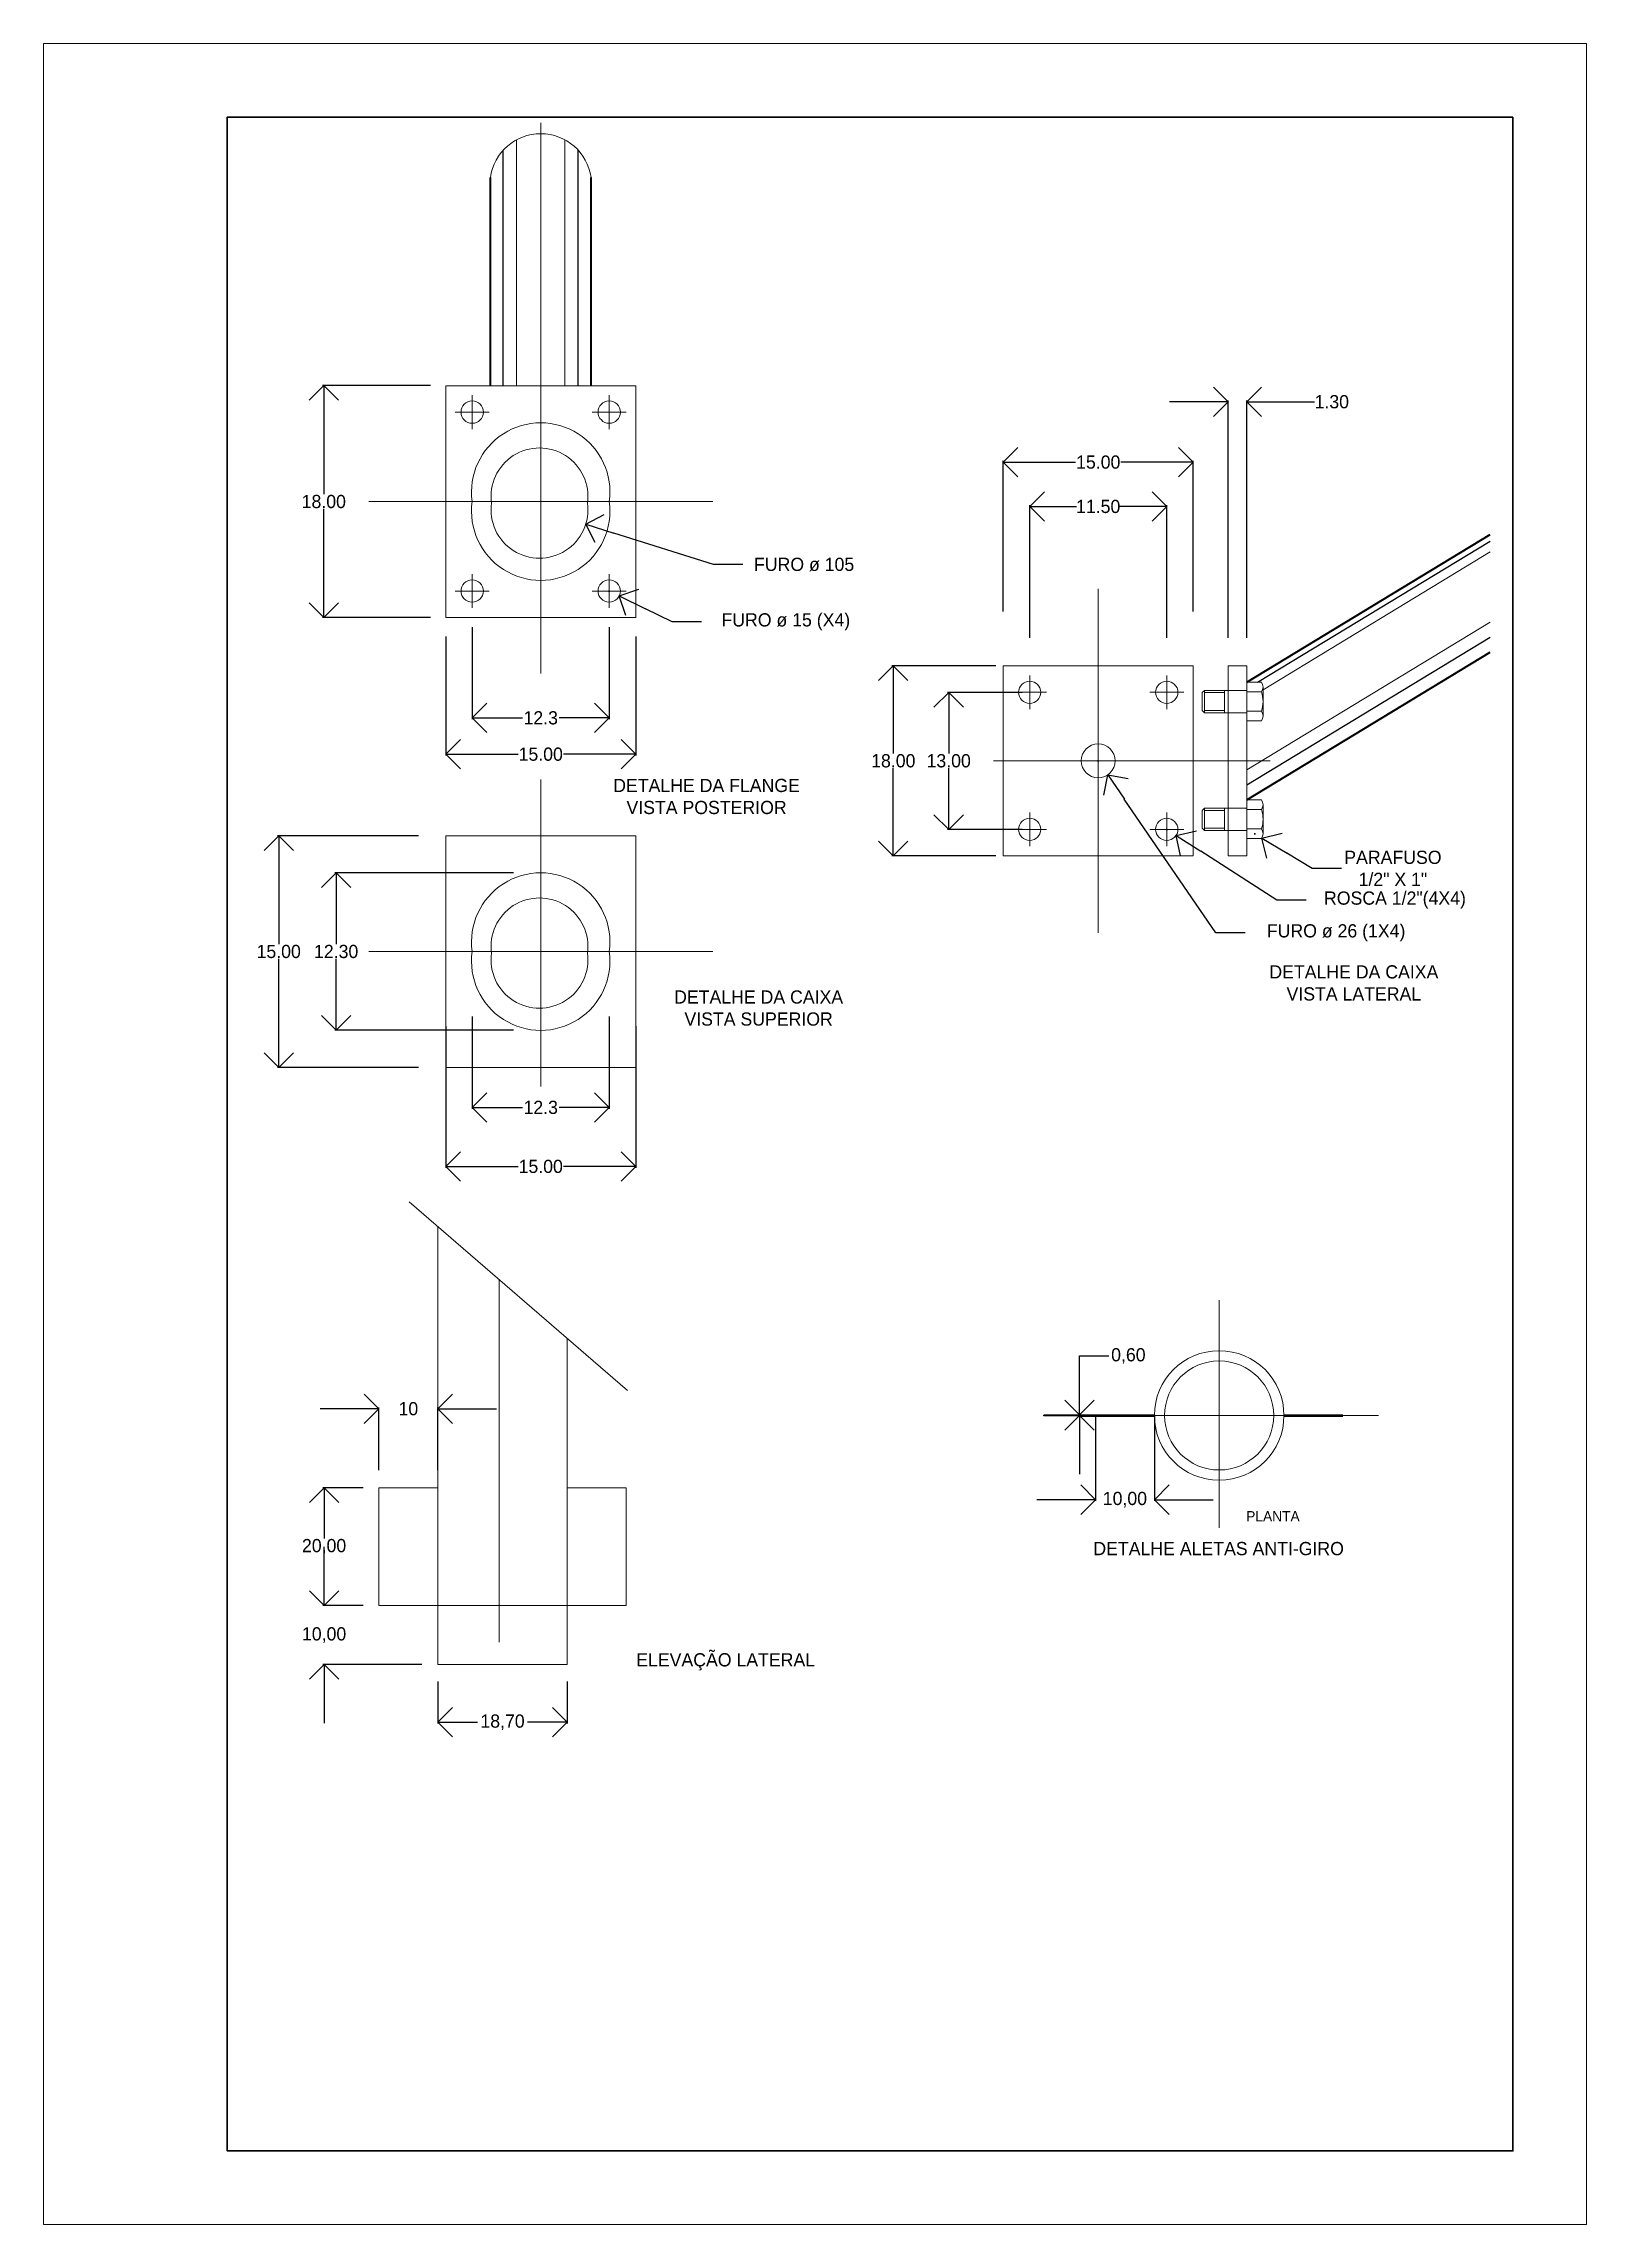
# Model space of a CAD drawing. Extents: x 620 to 1880, y 231 to 825.
# Drawn here: x 1040.5 to 1250.5, y 528.3 to 825.3 of the extents above; entities that cross this region are included whole.
import ezdxf

# ---------------------------------------------------------------- set-up
doc = ezdxf.new("R2010")
doc.units = 0
doc.header["$MEASUREMENT"] = 0
doc.layers.get('0').update_dxf_attribs({"linetype": 'CONTINUOUS'})
doc.layers.get('Defpoints').update_dxf_attribs({"linetype": 'CONTINUOUS'})
for name, color, linetype, lineweight in [('COTAS', 7, 'CONTINUOUS', 9), ('linha', 7, 'CONTINUOUS', 18), ('QUAD', 7, 'CONTINUOUS', 25)]:
    doc.layers.add(name, color=color, linetype=linetype, lineweight=lineweight)
doc.dimstyles.get("Standard").update_dxf_attribs({"dimtxt": 1.8, "dimasz": 4, "dimexe": 0.18, "dimexo": 0.0625, "dimgap": 0.09, "dimtad": 0, "dimtih": 1, "dimtoh": 1, "dimzin": 0, "dimdsep": 46, "dimtxsty": 'Standard', "dimblk": 'OPEN90', "dimcen": 0.09, "dimadec": 0, "dimazin": 0, "dimtfac": 1, "dimtofl": 0, "dimtmove": 0, "dimatfit": 3, "dimfxl": 0, "dimtolj": 1, "dimtzin": 0, "dimarcsym": 0})

msp = doc.modelspace()

# ---------------------------------------------------------------- texts
at = {"layer": 'COTAS', "color": 1, "lineweight": 18, "char_height": 1.8, "attachment_point": 5}
for s, insert in [('DETALHE DA FLANGE\\PVISTA POSTERIOR', (1130.702, 722.728)), ('DETALHE DA CAIXA\\PVISTA LATERAL', (1218.815, 697.338)), ('DETALHE DA CAIXA\\PVISTA SUPERIOR', (1137.79, 693.916)), ('DETALHE ALETAS ANTI-GIRO', (1200.406, 620.298)), ('ELEVAÇÃO LATERAL', (1133.301, 604.883))]:
    msp.add_mtext(s, dxfattribs=dict(at, insert=insert))
at = {"layer": 'COTAS', "color": 7, "lineweight": 5, "insert": (1207.8, 624.712), "char_height": 1.4, "attachment_point": 5}
msp.add_mtext('PLANTA', dxfattribs=at)

# ---------------------------------------------------------------- blocks, each defined once
blk = doc.blocks.new('_Open90')
at = {"color": 0, "linetype": 'ByBlock', "lineweight": -2}
for p, q in [((0, 0), (-1, 0)), ((-0.5, 0.5), (0, 0)), ((0, 0), (-0.5, -0.5))]:
    blk.add_line(p, q, dxfattribs=at)
blk = doc.blocks.new('*D76')
at = {"layer": 'COTAS', "color": 0, "lineweight": -2}
for p, q in [((1183.65, 638.36), (1183.65, 626.79)), ((1191.66, 638.39), (1191.66, 626.79)), ((1179.65, 626.97), (1175.65, 626.97)), ((1195.66, 626.97), (1199.66, 626.97))]:
    blk.add_line(p, q, dxfattribs=at)
at = {"layer": 'Defpoints', "color": 0, "lineweight": 13}
for p in [(1183.65, 638.43), (1191.66, 638.45), (1191.66, 626.97)]:
    blk.add_point(p, dxfattribs=at)
at = {"layer": 'COTAS', "color": 0, "lineweight": -2, "xscale": 4, "yscale": 4, "zscale": 4}
blk.add_blockref('_Open90', (1183.65, 626.97), dxfattribs=at)
at = {"layer": 'COTAS', "color": 0, "lineweight": -2, "xscale": 4, "yscale": 4, "zscale": 4, "rotation": 180}
blk.add_blockref('_Open90', (1191.66, 626.97), dxfattribs=at)
at = {"layer": 'COTAS', "color": 0, "lineweight": 5, "insert": (1187.65, 626.97), "char_height": 1.8, "attachment_point": 5}
blk.add_mtext('\\A1;10,00', dxfattribs=at)
blk = doc.blocks.new('*D77')
at = {"layer": 'COTAS', "color": 0, "lineweight": -2}
for p, q in [((1181.48, 642.54), (1181.48, 646.54)), ((1181.48, 646.54), (1185.48, 646.54)), ((1176.6, 638.54), (1181.66, 638.54)), ((1176.6, 638.43), (1181.66, 638.43)), ((1181.48, 634.43), (1181.48, 630.43))]:
    blk.add_line(p, q, dxfattribs=at)
at = {"layer": 'Defpoints', "color": 0, "lineweight": 13}
for p in [(1176.53, 638.54), (1176.53, 638.43), (1181.48, 638.54)]:
    blk.add_point(p, dxfattribs=at)
at = {"layer": 'COTAS', "color": 0, "lineweight": -2, "xscale": 4, "yscale": 4, "zscale": 4}
for p, rotation in [((1181.48, 638.54), 270), ((1181.48, 638.43), 90)]:
    blk.add_blockref('_Open90', p, dxfattribs=dict(at, rotation=rotation))
at = {"layer": 'COTAS', "color": 0, "lineweight": 5, "insert": (1188.12, 646.54), "char_height": 1.8, "attachment_point": 5}
blk.add_mtext('\\A1;0,60', dxfattribs=at)
blk = doc.blocks.new('*D78')
at = {"layer": 'COTAS', "color": 0, "lineweight": -2}
for p, q in [((1082.11, 639.35), (1078.11, 639.35)), ((1086.11, 631), (1086.11, 639.53)), ((1094.12, 631), (1094.12, 639.53)), ((1098.12, 639.35), (1102.12, 639.35))]:
    blk.add_line(p, q, dxfattribs=at)
at = {"layer": 'Defpoints', "color": 0, "lineweight": 13}
for p in [(1086.11, 639.35), (1086.11, 630.94), (1094.12, 630.94)]:
    blk.add_point(p, dxfattribs=at)
at = {"layer": 'COTAS', "color": 0, "lineweight": -2, "xscale": 4, "yscale": 4, "zscale": 4}
blk.add_blockref('_Open90', (1086.11, 639.35), dxfattribs=at)
at = {"layer": 'COTAS', "color": 0, "lineweight": -2, "xscale": 4, "yscale": 4, "zscale": 4, "rotation": 180}
blk.add_blockref('_Open90', (1094.12, 639.35), dxfattribs=at)
at = {"layer": 'COTAS', "color": 0, "lineweight": 5, "insert": (1090.11, 639.35), "char_height": 1.8, "attachment_point": 5}
blk.add_mtext('\\A1;10', dxfattribs=at)
blk = doc.blocks.new('*D79')
at = {"layer": 'COTAS', "color": 0, "lineweight": -2}
for p, q in [((1083.95, 628.57), (1078.46, 628.57)), ((1078.64, 624.57), (1078.64, 621.69)), ((1078.64, 616.54), (1078.64, 619.41)), ((1083.95, 612.54), (1078.46, 612.54))]:
    blk.add_line(p, q, dxfattribs=at)
at = {"layer": 'Defpoints', "color": 0, "lineweight": 13}
for p in [(1084.01, 628.57), (1078.64, 612.54), (1084.01, 612.54)]:
    blk.add_point(p, dxfattribs=at)
at = {"layer": 'COTAS', "color": 0, "lineweight": -2, "xscale": 4, "yscale": 4, "zscale": 4}
for p, rotation in [((1078.64, 628.57), 90), ((1078.64, 612.54), 270)]:
    blk.add_blockref('_Open90', p, dxfattribs=dict(at, rotation=rotation))
at = {"layer": 'COTAS', "color": 0, "lineweight": 5, "insert": (1078.64, 620.55), "char_height": 1.8, "attachment_point": 5}
blk.add_mtext('\\A1;20,00', dxfattribs=at)
blk = doc.blocks.new('*D80')
at = {"layer": 'COTAS', "color": 0, "lineweight": -2}
for p, q in [((1078.64, 616.54), (1078.64, 620.54)), ((1083.95, 612.54), (1078.46, 612.54)), ((1091.96, 604.52), (1078.46, 604.52)), ((1078.64, 600.52), (1078.64, 596.52))]:
    blk.add_line(p, q, dxfattribs=at)
at = {"layer": 'Defpoints', "color": 0, "lineweight": 13}
for p in [(1084.01, 612.54), (1078.64, 604.52), (1092.02, 604.52)]:
    blk.add_point(p, dxfattribs=at)
at = {"layer": 'COTAS', "color": 0, "lineweight": -2, "xscale": 4, "yscale": 4, "zscale": 4}
for p, rotation in [((1078.64, 612.54), 270), ((1078.64, 604.52), 90)]:
    blk.add_blockref('_Open90', p, dxfattribs=dict(at, rotation=rotation))
at = {"layer": 'COTAS', "color": 0, "lineweight": 5, "insert": (1078.64, 608.53), "char_height": 1.8, "attachment_point": 5}
blk.add_mtext('\\A1;10,00', dxfattribs=at)
blk = doc.blocks.new('*D81')
at = {"layer": 'COTAS', "color": 0, "lineweight": -2}
for p, q in [((1094.12, 602.2), (1094.12, 596.47)), ((1111.74, 602.2), (1111.74, 596.47)), ((1098.12, 596.65), (1099.54, 596.65)), ((1107.74, 596.65), (1106.32, 596.65))]:
    blk.add_line(p, q, dxfattribs=at)
at = {"layer": 'Defpoints', "color": 0, "lineweight": 13}
for p in [(1094.12, 602.26), (1111.74, 602.26), (1111.74, 596.65)]:
    blk.add_point(p, dxfattribs=at)
at = {"layer": 'COTAS', "color": 0, "lineweight": -2, "xscale": 4, "yscale": 4, "zscale": 4, "rotation": 180}
blk.add_blockref('_Open90', (1094.12, 596.65), dxfattribs=at)
at = {"layer": 'COTAS', "color": 0, "lineweight": -2, "xscale": 4, "yscale": 4, "zscale": 4}
blk.add_blockref('_Open90', (1111.74, 596.65), dxfattribs=at)
at = {"layer": 'COTAS', "color": 0, "lineweight": 5, "insert": (1102.93, 596.65), "char_height": 1.8, "attachment_point": 5}
blk.add_mtext('\\A1;18,70', dxfattribs=at)
blk = doc.blocks.new('PARAFUSO')
at = {"layer": 'linha', "color": 5, "linetype": 'Continuous', "lineweight": 9}
for p, q in [((-0.962, 0.253), (-1.012, 0.202)), ((-1.012, 0.202), (-1.012, -0.202)), ((0, 0.253), (-0.962, 0.253)), ((-0.962, -0.253), (-0.962, 0.253)), ((-0.962, 0.202), (-0.506, 0.202)), ((-0.506, 0.253), (-0.506, -0.253)), ((0.333, 0.219), (0, 0.219)), ((0.369, -0.329), (0.369, 0.329)), ((-0.962, -0.253), (-1.012, -0.202)), ((-0.506, -0.202), (-0.962, -0.202)), ((-0.962, -0.253), (0, -0.253)), ((0.333, -0.219), (0, -0.219))]:
    blk.add_line(p, q, dxfattribs=at)
blk.add_lwpolyline([(0.333, 0.438), (0, 0.438), (0, -0.438), (0.333, -0.438)], dxfattribs=at)
for centre, radius, start, end in [((0.181, 0.329), 0.187, 324.1655, 35.8345), ((-0.327, 0), 0.696, 341.6338, 18.3662), ((0.181, -0.329), 0.187, 324.1654, 35.8346)]:
    blk.add_arc(centre, radius, start, end, dxfattribs=at)
blk = doc.blocks.new('*D82')
at = {"layer": 'COTAS', "color": 0, "linetype": 'Continuous', "lineweight": -2}
for p, q in [((1205.24, 717.66), (1205.42, 717.66)), ((1205.33, 717.57), (1205.33, 717.75)), ((1213.14, 712.94), (1209.71, 715.01)), ((1217.14, 712.94), (1213.14, 712.94))]:
    blk.add_line(p, q, dxfattribs=at)
at = {"layer": 'Defpoints', "color": 0, "linetype": 'Continuous', "lineweight": 13}
for p in [(1205.33, 717.66), (1206.29, 717.08)]:
    blk.add_point(p, dxfattribs=at)
at = {"layer": 'COTAS', "color": 0, "linetype": 'Continuous', "lineweight": -2, "xscale": 4, "yscale": 4, "zscale": 4, "rotation": 148.8845980742394}
blk.add_blockref('_Open90', (1206.29, 717.08), dxfattribs=at)
at = {"layer": 'COTAS', "color": 0, "linetype": 'Continuous', "lineweight": 5, "insert": (1224.13, 712.94), "char_height": 1.8, "attachment_point": 5}
blk.add_mtext('\\A1;PARAFUSO\\P1/2" X 1"', dxfattribs=at)
blk = doc.blocks.new('*D83')
at = {"layer": 'COTAS', "color": 0, "linetype": 'Continuous', "lineweight": -2}
for p, q in [((1193.25, 718.26), (1193.43, 718.26)), ((1193.34, 718.17), (1193.34, 718.35)), ((1208.32, 708.63), (1197.99, 715.27)), ((1212.32, 708.63), (1208.32, 708.63))]:
    blk.add_line(p, q, dxfattribs=at)
at = {"layer": 'Defpoints', "color": 0, "linetype": 'Continuous', "lineweight": 13}
for p in [(1193.34, 718.26), (1194.62, 717.44)]:
    blk.add_point(p, dxfattribs=at)
at = {"layer": 'COTAS', "color": 0, "linetype": 'Continuous', "lineweight": -2, "xscale": 4, "yscale": 4, "zscale": 4, "rotation": 147.2616861596206}
blk.add_blockref('_Open90', (1194.62, 717.44), dxfattribs=at)
at = {"layer": 'COTAS', "color": 0, "linetype": 'Continuous', "lineweight": 5, "insert": (1224.41, 708.63), "char_height": 1.8, "attachment_point": 5}
blk.add_mtext('\\A1;ROSCA 1/2"(4X4)', dxfattribs=at)
blk = doc.blocks.new('*D84')
at = {"layer": 'COTAS', "color": 0, "linetype": 'Continuous', "lineweight": -2}
for p, q in [((1184.02, 727.5), (1184.02, 727.68)), ((1183.93, 727.59), (1184.11, 727.59)), ((1200.01, 704.17), (1187.57, 722.38)), ((1204.01, 704.17), (1200.01, 704.17))]:
    blk.add_line(p, q, dxfattribs=at)
at = {"layer": 'Defpoints', "color": 0, "linetype": 'Continuous', "lineweight": 13}
for p in [(1184.02, 727.59), (1185.32, 725.69)]:
    blk.add_point(p, dxfattribs=at)
at = {"layer": 'COTAS', "color": 0, "linetype": 'Continuous', "lineweight": -2, "xscale": 4, "yscale": 4, "zscale": 4, "rotation": 124.3137421495642}
blk.add_blockref('_Open90', (1185.32, 725.69), dxfattribs=at)
at = {"layer": 'COTAS', "color": 0, "linetype": 'Continuous', "lineweight": 5, "insert": (1216.4, 704.17), "char_height": 1.8, "attachment_point": 5}
blk.add_mtext('\\A1;FURO ø 26 (1X4)', dxfattribs=at)
blk = doc.blocks.new('*D85')
at = {"layer": 'COTAS', "color": 0, "linetype": 'Continuous', "lineweight": -2}
for p, q in [((1174.69, 744.33), (1174.69, 762.41)), ((1178.69, 762.23), (1181.07, 762.23)), ((1189.34, 762.23), (1186.95, 762.23)), ((1193.34, 744.33), (1193.34, 762.41))]:
    blk.add_line(p, q, dxfattribs=at)
at = {"layer": 'Defpoints', "color": 0, "linetype": 'Continuous', "lineweight": 13}
for p in [(1193.34, 762.23), (1174.69, 744.26), (1193.34, 744.26)]:
    blk.add_point(p, dxfattribs=at)
at = {"layer": 'COTAS', "color": 0, "linetype": 'Continuous', "lineweight": -2, "xscale": 4, "yscale": 4, "zscale": 4, "rotation": 180}
blk.add_blockref('_Open90', (1174.69, 762.23), dxfattribs=at)
at = {"layer": 'COTAS', "color": 0, "linetype": 'Continuous', "lineweight": -2, "xscale": 4, "yscale": 4, "zscale": 4}
blk.add_blockref('_Open90', (1193.34, 762.23), dxfattribs=at)
at = {"layer": 'COTAS', "color": 0, "linetype": 'Continuous', "lineweight": 5, "insert": (1184.01, 762.23), "char_height": 1.8, "attachment_point": 5}
blk.add_mtext('\\A1;11.50', dxfattribs=at)
blk = doc.blocks.new('*D86')
at = {"layer": 'COTAS', "color": 0, "linetype": 'Continuous', "lineweight": -2}
for p, q in [((1171.09, 747.93), (1171.09, 768.45)), ((1175.09, 768.27), (1180.93, 768.27)), ((1192.95, 768.27), (1187.11, 768.27)), ((1196.95, 747.93), (1196.95, 768.45))]:
    blk.add_line(p, q, dxfattribs=at)
at = {"layer": 'Defpoints', "color": 0, "linetype": 'Continuous', "lineweight": 13}
for p in [(1196.95, 768.27), (1171.09, 747.86), (1196.95, 747.86)]:
    blk.add_point(p, dxfattribs=at)
at = {"layer": 'COTAS', "color": 0, "linetype": 'Continuous', "lineweight": -2, "xscale": 4, "yscale": 4, "zscale": 4, "rotation": 180}
blk.add_blockref('_Open90', (1171.09, 768.27), dxfattribs=at)
at = {"layer": 'COTAS', "color": 0, "linetype": 'Continuous', "lineweight": -2, "xscale": 4, "yscale": 4, "zscale": 4}
blk.add_blockref('_Open90', (1196.95, 768.27), dxfattribs=at)
at = {"layer": 'COTAS', "color": 0, "linetype": 'Continuous', "lineweight": 5, "insert": (1184.02, 768.27), "char_height": 1.8, "attachment_point": 5}
blk.add_mtext('\\A1;15.00', dxfattribs=at)
blk = doc.blocks.new('*D87')
at = {"layer": 'COTAS', "color": 0, "linetype": 'Continuous', "lineweight": -2}
for p, q in [((1197.7, 776.49), (1193.7, 776.49)), ((1201.7, 744.34), (1201.7, 776.67)), ((1204.24, 744.34), (1204.24, 776.67)), ((1208.24, 776.49), (1213.47, 776.49))]:
    blk.add_line(p, q, dxfattribs=at)
at = {"layer": 'Defpoints', "color": 0, "linetype": 'Continuous', "lineweight": 13}
for p in [(1204.24, 776.49), (1201.7, 744.28), (1204.24, 744.28)]:
    blk.add_point(p, dxfattribs=at)
at = {"layer": 'COTAS', "color": 0, "linetype": 'Continuous', "lineweight": -2, "xscale": 4, "yscale": 4, "zscale": 4}
blk.add_blockref('_Open90', (1201.7, 776.49), dxfattribs=at)
at = {"layer": 'COTAS', "color": 0, "linetype": 'Continuous', "lineweight": -2, "xscale": 4, "yscale": 4, "zscale": 4, "rotation": 180}
blk.add_blockref('_Open90', (1204.24, 776.49), dxfattribs=at)
at = {"layer": 'COTAS', "color": 0, "linetype": 'Continuous', "lineweight": 5, "insert": (1215.81, 776.49), "char_height": 1.8, "attachment_point": 5}
blk.add_mtext('\\A1;1.30', dxfattribs=at)
blk = doc.blocks.new('*D88')
at = {"layer": 'COTAS', "color": 0, "linetype": 'Continuous', "lineweight": -2}
for p, q in [((1098.8, 745.81), (1098.8, 733.26)), ((1117.45, 745.81), (1117.45, 733.26)), ((1102.8, 733.44), (1105.64, 733.44)), ((1113.45, 733.44), (1110.62, 733.44))]:
    blk.add_line(p, q, dxfattribs=at)
at = {"layer": 'Defpoints', "color": 0, "linetype": 'Continuous', "lineweight": 13}
for p in [(1098.8, 745.87), (1117.45, 745.87), (1117.45, 733.44)]:
    blk.add_point(p, dxfattribs=at)
at = {"layer": 'COTAS', "color": 0, "linetype": 'Continuous', "lineweight": -2, "xscale": 4, "yscale": 4, "zscale": 4, "rotation": 180}
blk.add_blockref('_Open90', (1098.8, 733.44), dxfattribs=at)
at = {"layer": 'COTAS', "color": 0, "linetype": 'Continuous', "lineweight": -2, "xscale": 4, "yscale": 4, "zscale": 4}
blk.add_blockref('_Open90', (1117.45, 733.44), dxfattribs=at)
at = {"layer": 'COTAS', "color": 0, "linetype": 'Continuous', "lineweight": 5, "insert": (1108.13, 733.44), "char_height": 1.8, "attachment_point": 5}
blk.add_mtext('\\A1;12.3', dxfattribs=at)
blk = doc.blocks.new('*D89')
at = {"layer": 'COTAS', "color": 0, "linetype": 'Continuous', "lineweight": -2}
for p, q in [((1095.2, 744.51), (1095.2, 728.31)), ((1121.06, 744.51), (1121.06, 728.31)), ((1099.2, 728.49), (1105.04, 728.49)), ((1117.06, 728.49), (1111.22, 728.49))]:
    blk.add_line(p, q, dxfattribs=at)
at = {"layer": 'Defpoints', "color": 0, "linetype": 'Continuous', "lineweight": 13}
for p in [(1095.2, 744.58), (1121.06, 744.58), (1121.06, 728.49)]:
    blk.add_point(p, dxfattribs=at)
at = {"layer": 'COTAS', "color": 0, "linetype": 'Continuous', "lineweight": -2, "xscale": 4, "yscale": 4, "zscale": 4, "rotation": 180}
blk.add_blockref('_Open90', (1095.2, 728.49), dxfattribs=at)
at = {"layer": 'COTAS', "color": 0, "linetype": 'Continuous', "lineweight": -2, "xscale": 4, "yscale": 4, "zscale": 4}
blk.add_blockref('_Open90', (1121.06, 728.49), dxfattribs=at)
at = {"layer": 'COTAS', "color": 0, "linetype": 'Continuous', "lineweight": 5, "insert": (1108.13, 728.49), "char_height": 1.8, "attachment_point": 5}
blk.add_mtext('\\A1;15.00', dxfattribs=at)
blk = doc.blocks.new('*D90')
at = {"layer": 'COTAS', "color": 0, "linetype": 'Continuous', "lineweight": -2}
for p, q in [((1093.13, 778.69), (1078.42, 778.69)), ((1078.6, 774.69), (1078.6, 763.89)), ((1078.6, 751.12), (1078.6, 761.91)), ((1093.13, 747.12), (1078.42, 747.12))]:
    blk.add_line(p, q, dxfattribs=at)
at = {"layer": 'Defpoints', "color": 0, "linetype": 'Continuous', "lineweight": 13}
for p in [(1093.2, 778.69), (1078.6, 747.12), (1093.2, 747.12)]:
    blk.add_point(p, dxfattribs=at)
at = {"layer": 'COTAS', "color": 0, "linetype": 'Continuous', "lineweight": -2, "xscale": 4, "yscale": 4, "zscale": 4}
for p, rotation in [((1078.6, 778.69), 90), ((1078.6, 747.12), 270)]:
    blk.add_blockref('_Open90', p, dxfattribs=dict(at, rotation=rotation))
at = {"layer": 'COTAS', "color": 0, "linetype": 'Continuous', "lineweight": 5, "insert": (1078.6, 762.9), "char_height": 1.8, "attachment_point": 5}
blk.add_mtext('\\A1;18.00', dxfattribs=at)
blk = doc.blocks.new('*D91')
at = {"layer": 'COTAS', "color": 0, "linetype": 'Continuous', "lineweight": -2}
for p, q in [((1131.64, 754.33), (1118.07, 758.61)), ((1135.64, 754.33), (1131.64, 754.33))]:
    blk.add_line(p, q, dxfattribs=at)
at = {"layer": 'Defpoints', "color": 0, "linetype": 'Continuous', "lineweight": 13}
for p in [(1114.25, 759.82), (1120.54, 757.83)]:
    blk.add_point(p, dxfattribs=at)
at = {"layer": 'COTAS', "color": 0, "linetype": 'Continuous', "lineweight": -2, "xscale": 4, "yscale": 4, "zscale": 4, "rotation": 162.4607167993646}
blk.add_blockref('_Open90', (1114.25, 759.82), dxfattribs=at)
at = {"layer": 'COTAS', "color": 0, "linetype": 'Continuous', "lineweight": 5, "insert": (1143.98, 754.33), "char_height": 1.8, "attachment_point": 5}
blk.add_mtext('\\A1;FURO ø 105', dxfattribs=at)
blk = doc.blocks.new('*D92')
at = {"layer": 'COTAS', "color": 0, "linetype": 'Continuous', "lineweight": -2}
for p, q in [((1117.36, 750.72), (1117.54, 750.72)), ((1117.45, 750.63), (1117.45, 750.81)), ((1126, 746.52), (1122.41, 748.28)), ((1130, 746.52), (1126, 746.52))]:
    blk.add_line(p, q, dxfattribs=at)
at = {"layer": 'Defpoints', "color": 0, "linetype": 'Continuous', "lineweight": 13}
for p in [(1117.45, 750.72), (1118.82, 750.05)]:
    blk.add_point(p, dxfattribs=at)
at = {"layer": 'COTAS', "color": 0, "linetype": 'Continuous', "lineweight": -2, "xscale": 4, "yscale": 4, "zscale": 4, "rotation": 153.8380480497808}
blk.add_blockref('_Open90', (1118.82, 750.05), dxfattribs=at)
at = {"layer": 'COTAS', "color": 0, "linetype": 'Continuous', "lineweight": 5, "insert": (1141.49, 746.52), "char_height": 1.8, "attachment_point": 5}
blk.add_mtext('\\A1;FURO ø 15 (X4)', dxfattribs=at)
blk = doc.blocks.new('*D93')
at = {"layer": 'COTAS', "color": 0, "linetype": 'Continuous', "lineweight": -2}
for p, q in [((1098.8, 692.76), (1098.8, 680.21)), ((1117.45, 692.76), (1117.45, 680.21)), ((1102.8, 680.39), (1105.64, 680.39)), ((1113.45, 680.39), (1110.62, 680.39))]:
    blk.add_line(p, q, dxfattribs=at)
at = {"layer": 'Defpoints', "color": 0, "linetype": 'Continuous', "lineweight": 13}
for p in [(1098.8, 692.82), (1117.45, 692.82), (1117.45, 680.39)]:
    blk.add_point(p, dxfattribs=at)
at = {"layer": 'COTAS', "color": 0, "linetype": 'Continuous', "lineweight": -2, "xscale": 4, "yscale": 4, "zscale": 4, "rotation": 180}
blk.add_blockref('_Open90', (1098.8, 680.39), dxfattribs=at)
at = {"layer": 'COTAS', "color": 0, "linetype": 'Continuous', "lineweight": -2, "xscale": 4, "yscale": 4, "zscale": 4}
blk.add_blockref('_Open90', (1117.45, 680.39), dxfattribs=at)
at = {"layer": 'COTAS', "color": 0, "linetype": 'Continuous', "lineweight": 5, "insert": (1108.13, 680.39), "char_height": 1.8, "attachment_point": 5}
blk.add_mtext('\\A1;12.3', dxfattribs=at)
blk = doc.blocks.new('*D94')
at = {"layer": 'COTAS', "color": 0, "linetype": 'Continuous', "lineweight": -2}
for p, q in [((1095.2, 691.47), (1095.2, 672.17)), ((1121.06, 691.47), (1121.06, 672.17)), ((1099.2, 672.35), (1105.04, 672.35)), ((1117.06, 672.35), (1111.22, 672.35))]:
    blk.add_line(p, q, dxfattribs=at)
at = {"layer": 'Defpoints', "color": 0, "linetype": 'Continuous', "lineweight": 13}
for p in [(1095.2, 691.53), (1121.06, 691.53), (1121.06, 672.35)]:
    blk.add_point(p, dxfattribs=at)
at = {"layer": 'COTAS', "color": 0, "linetype": 'Continuous', "lineweight": -2, "xscale": 4, "yscale": 4, "zscale": 4, "rotation": 180}
blk.add_blockref('_Open90', (1095.2, 672.35), dxfattribs=at)
at = {"layer": 'COTAS', "color": 0, "linetype": 'Continuous', "lineweight": -2, "xscale": 4, "yscale": 4, "zscale": 4}
blk.add_blockref('_Open90', (1121.06, 672.35), dxfattribs=at)
at = {"layer": 'COTAS', "color": 0, "linetype": 'Continuous', "lineweight": 5, "insert": (1108.13, 672.35), "char_height": 1.8, "attachment_point": 5}
blk.add_mtext('\\A1;15.00', dxfattribs=at)
blk = doc.blocks.new('*D95')
at = {"layer": 'COTAS', "color": 0, "linetype": 'Continuous', "lineweight": -2}
for p, q in [((1104.41, 712.34), (1080.1, 712.34)), ((1080.28, 708.34), (1080.28, 702.61)), ((1080.28, 694.89), (1080.28, 700.63)), ((1104.41, 690.89), (1080.1, 690.89))]:
    blk.add_line(p, q, dxfattribs=at)
at = {"layer": 'Defpoints', "color": 0, "linetype": 'Continuous', "lineweight": 13}
for p in [(1104.47, 712.34), (1080.28, 690.89), (1104.48, 690.89)]:
    blk.add_point(p, dxfattribs=at)
at = {"layer": 'COTAS', "color": 0, "linetype": 'Continuous', "lineweight": -2, "xscale": 4, "yscale": 4, "zscale": 4}
for p, rotation in [((1080.28, 712.34), 90), ((1080.28, 690.89), 270)]:
    blk.add_blockref('_Open90', p, dxfattribs=dict(at, rotation=rotation))
at = {"layer": 'COTAS', "color": 0, "linetype": 'Continuous', "lineweight": 5, "insert": (1080.28, 701.62), "char_height": 1.8, "attachment_point": 5}
blk.add_mtext('\\A1;12.30', dxfattribs=at)
blk = doc.blocks.new('*D96')
at = {"layer": 'COTAS', "color": 0, "linetype": 'Continuous', "lineweight": -2}
for p, q in [((1091.48, 717.4), (1072.28, 717.4)), ((1072.46, 713.4), (1072.46, 702.61)), ((1072.46, 689.83), (1072.46, 700.63)), ((1091.48, 685.83), (1072.28, 685.83))]:
    blk.add_line(p, q, dxfattribs=at)
at = {"layer": 'Defpoints', "color": 0, "linetype": 'Continuous', "lineweight": 13}
for p in [(1091.54, 717.4), (1072.46, 685.83), (1091.54, 685.83)]:
    blk.add_point(p, dxfattribs=at)
at = {"layer": 'COTAS', "color": 0, "linetype": 'Continuous', "lineweight": -2, "xscale": 4, "yscale": 4, "zscale": 4}
for p, rotation in [((1072.46, 717.4), 90), ((1072.46, 685.83), 270)]:
    blk.add_blockref('_Open90', p, dxfattribs=dict(at, rotation=rotation))
at = {"layer": 'COTAS', "color": 0, "linetype": 'Continuous', "lineweight": 5, "insert": (1072.46, 701.62), "char_height": 1.8, "attachment_point": 5}
blk.add_mtext('\\A1;15.00', dxfattribs=at)
blk = doc.blocks.new('*D97')
at = {"layer": 'COTAS', "color": 0, "linetype": 'Continuous', "lineweight": -2}
for p, q in [((1173.67, 736.92), (1163.48, 736.92)), ((1163.66, 732.92), (1163.66, 728.58)), ((1163.66, 722.26), (1163.66, 726.6)), ((1173.67, 718.26), (1163.48, 718.26))]:
    blk.add_line(p, q, dxfattribs=at)
at = {"layer": 'Defpoints', "color": 0, "linetype": 'Continuous', "lineweight": 13}
for p in [(1173.73, 736.92), (1163.66, 718.26), (1173.73, 718.26)]:
    blk.add_point(p, dxfattribs=at)
at = {"layer": 'COTAS', "color": 0, "linetype": 'Continuous', "lineweight": -2, "xscale": 4, "yscale": 4, "zscale": 4}
for p, rotation in [((1163.66, 736.92), 90), ((1163.66, 718.26), 270)]:
    blk.add_blockref('_Open90', p, dxfattribs=dict(at, rotation=rotation))
at = {"layer": 'COTAS', "color": 0, "linetype": 'Continuous', "lineweight": 5, "insert": (1163.66, 727.59), "char_height": 1.8, "attachment_point": 5}
blk.add_mtext('\\A1;13.00', dxfattribs=at)
blk = doc.blocks.new('*D98')
at = {"layer": 'COTAS', "color": 0, "linetype": 'Continuous', "lineweight": -2}
for p, q in [((1170.07, 740.52), (1155.94, 740.52)), ((1156.12, 736.52), (1156.12, 728.58)), ((1156.12, 718.66), (1156.12, 726.6)), ((1170.07, 714.66), (1155.94, 714.66))]:
    blk.add_line(p, q, dxfattribs=at)
at = {"layer": 'Defpoints', "color": 0, "linetype": 'Continuous', "lineweight": 13}
for p in [(1170.13, 740.52), (1156.12, 714.66), (1170.13, 714.66)]:
    blk.add_point(p, dxfattribs=at)
at = {"layer": 'COTAS', "color": 0, "linetype": 'Continuous', "lineweight": -2, "xscale": 4, "yscale": 4, "zscale": 4}
for p, rotation in [((1156.12, 740.52), 90), ((1156.12, 714.66), 270)]:
    blk.add_blockref('_Open90', p, dxfattribs=dict(at, rotation=rotation))
at = {"layer": 'COTAS', "color": 0, "linetype": 'Continuous', "lineweight": 5, "insert": (1156.12, 727.59), "char_height": 1.8, "attachment_point": 5}
blk.add_mtext('\\A1;18.00', dxfattribs=at)

# ---------------------------------------------------------------- dimensions: what is measured, and where the dimension line sits
at = {"layer": 'COTAS', "color": 7, "linetype": 'Continuous', "lineweight": 5}
for base, p1, p2, text, picture, middle in [((1078.6, 747.116), (1093.197, 778.686), (1093.197, 747.116), '18.00', '*D90', (1078.6, 762.901)), ((1156.125, 714.659), (1170.132, 740.524), (1170.132, 714.659), '18.00', '*D98', (1156.125, 727.592)), ((1163.657, 718.259), (1173.732, 736.924), (1173.732, 718.259), '13.00', '*D97', (1163.657, 727.592))]:
    dim = msp.add_linear_dim(base=base, p1=p1, p2=p2, angle=90, text=text, dimstyle='Standard', dxfattribs=at)
    dim.commit()
    dim.dimension.update_dxf_attribs({"geometry": picture, "text_midpoint": middle})
for base, p1, p2, text, picture, middle in [((1204.24, 776.487), (1201.701, 744.279), (1204.24, 744.279), '1.30', '*D87', (1215.814, 776.487)), ((1121.063, 672.345), (1095.197, 691.53), (1121.063, 691.53), '15.00', '*D94', (1108.13, 672.345))]:
    dim = msp.add_linear_dim(base=base, p1=p1, p2=p2, text=text, dimstyle='Standard', dxfattribs=at)
    dim.commit()
    dim.dimension.update_dxf_attribs({"geometry": picture, "text_midpoint": middle, "dimtype": 160})
for base, p1, p2, text, picture, middle in [((1196.952, 768.272), (1171.086, 747.864), (1196.952, 747.864), '15.00', '*D86', (1184.019, 768.272)), ((1193.343, 762.227), (1174.686, 744.264), (1193.343, 744.264), '11.50', '*D85', (1184.015, 762.227)), ((1117.454, 733.441), (1098.797, 745.87), (1117.454, 745.87), '12.3', '*D88', (1108.125, 733.441)), ((1121.063, 728.49), (1095.197, 744.576), (1121.063, 744.576), '15.00', '*D89', (1108.13, 728.49)), ((1117.454, 680.394), (1098.797, 692.823), (1117.454, 692.823), '12.3', '*D93', (1108.125, 680.394))]:
    dim = msp.add_linear_dim(base=base, p1=p1, p2=p2, text=text, dimstyle='Standard', dxfattribs=at)
    dim.commit()
    dim.dimension.update_dxf_attribs({"geometry": picture, "text_midpoint": middle})
dim = msp.add_radius_dim(center=(1120.541, 757.832), mpoint=(1114.254, 759.819), text='FURO ø 105', dimstyle='Standard', override={"dimtmove": 1}, dxfattribs=at)
dim.commit()
dim.dimension.update_dxf_attribs({"geometry": '*D91', "text_midpoint": (1131.636, 754.326), "dimtype": 164})
for center, mpoint, text, picture, middle in [((1117.454, 750.716), (1118.817, 750.046), 'FURO ø 15 (X4)', '*D92', (1141.487, 746.519)), ((1205.328, 717.658), (1206.289, 717.078), 'PARAFUSO\\P1/2" X 1"', '*D82', (1224.128, 712.944))]:
    dim = msp.add_radius_dim(center=center, mpoint=mpoint, text=text, dimstyle='Standard', dxfattribs=at)
    dim.commit()
    dim.dimension.update_dxf_attribs({"geometry": picture, "text_midpoint": middle})
for center, mpoint, text, picture, middle in [((1184.019, 727.592), (1185.319, 725.686), 'FURO ø 26 (1X4)', '*D84', (1216.396, 704.168)), ((1193.343, 718.259), (1194.621, 717.437), 'ROSCA 1/2"(4X4)', '*D83', (1224.413, 708.628))]:
    dim = msp.add_radius_dim(center=center, mpoint=mpoint, text=text, dimstyle='Standard', dxfattribs=at)
    dim.commit()
    dim.dimension.update_dxf_attribs({"geometry": picture, "text_midpoint": middle, "dimtype": 164})
for base, p1, p2, text, picture, middle in [((1072.464, 685.83), (1091.544, 717.401), (1091.544, 685.83), '15.00', '*D96', (1072.464, 701.615)), ((1080.285, 690.887), (1104.473, 712.344), (1104.477, 690.887), '12.30', '*D95', (1080.285, 701.615))]:
    dim = msp.add_linear_dim(base=base, p1=p1, p2=p2, angle=90, text=text, dimstyle='Standard', dxfattribs=at)
    dim.commit()
    dim.dimension.update_dxf_attribs({"geometry": picture, "text_midpoint": middle, "dimtype": 160})
at = {"layer": 'COTAS', "color": 7, "lineweight": 5}
for base, p1, p2, text, picture, middle in [((1181.476, 638.541), (1176.533, 638.427), (1176.533, 638.541), '0,60', '*D77', (1188.116, 646.541)), ((1078.639, 612.537), (1084.01, 628.567), (1084.01, 612.537), '20,00', '*D79', (1078.639, 620.552))]:
    dim = msp.add_linear_dim(base=base, p1=p1, p2=p2, angle=90, text=text, dimstyle='Standard', dxfattribs=at)
    dim.commit()
    dim.dimension.update_dxf_attribs({"geometry": picture, "text_midpoint": middle})
for base, p1, p2, text, picture, middle in [((1086.106, 639.35), (1094.119, 630.94), (1086.106, 630.94), '10', '*D78', (1090.113, 639.35)), ((1111.742, 596.645), (1094.119, 602.259), (1111.742, 602.259), '18,70', '*D81', (1102.931, 596.645))]:
    dim = msp.add_linear_dim(base=base, p1=p1, p2=p2, text=text, dimstyle='Standard', dxfattribs=at)
    dim.commit()
    dim.dimension.update_dxf_attribs({"geometry": picture, "text_midpoint": middle})
dim = msp.add_linear_dim(base=(1191.659, 626.972), p1=(1183.646, 638.427), p2=(1191.659, 638.448), text='10,00', dimstyle='Standard', dxfattribs=at)
dim.commit()
dim.dimension.update_dxf_attribs({"geometry": '*D76', "text_midpoint": (1187.652, 626.972), "dimtype": 160})
dim = msp.add_linear_dim(base=(1078.639, 604.523), p1=(1084.01, 612.537), p2=(1092.024, 604.523), angle=90, text='10,00', dimstyle='Standard', override={"dimtmove": 1}, dxfattribs=at)
dim.commit()
dim.dimension.update_dxf_attribs({"geometry": '*D80', "text_midpoint": (1078.639, 608.53)})

# ---------------------------------------------------------------- linework, layer by layer
at = {"layer": 'COTAS', "color": 7, "lineweight": 5}
for p, q in [((1090.213, 667.526), (1119.933, 641.826)), ((1102.483, 656.916), (1102.483, 607.561)), ((1200.481, 654.152), (1200.481, 623.127)), ((1181.656, 638.427), (1176.533, 638.427)), ((1209.303, 638.438), (1191.659, 638.438)), ((1222.155, 638.438), (1217.317, 638.438))]:
    msp.add_line(p, q, dxfattribs=at)
at = {"layer": 'COTAS', "color": 7, "lineweight": 50}
for p, q in [((1181.656, 638.427), (1191.659, 638.427)), ((1209.303, 638.438), (1217.317, 638.438))]:
    msp.add_line(p, q, dxfattribs=at)
at = {"layer": 'COTAS', "color": 1, "lineweight": 20}
msp.add_line((1191.659, 638.448), (1191.659, 638.427), dxfattribs=at)
at = {"layer": 'linha', "color": 7, "linetype": 'Continuous', "lineweight": 9}
for p, q in [((1108.13, 814.492), (1108.13, 762.901)), ((1098.797, 777.393), (1098.797, 775.086)), ((1117.454, 777.393), (1117.454, 775.086)), ((1098.797, 775.086), (1096.49, 775.086)), ((1101.104, 775.086), (1098.797, 775.086)), ((1098.797, 775.086), (1098.797, 772.78)), ((1117.454, 775.086), (1115.147, 775.086)), ((1119.76, 775.086), (1117.454, 775.086)), ((1117.454, 775.086), (1117.454, 772.78)), ((1108.13, 762.901), (1084.709, 762.901)), ((1131.55, 762.901), (1108.13, 762.901)), ((1108.13, 762.901), (1108.13, 739.481)), ((1098.797, 753.022), (1098.797, 750.716)), ((1117.454, 753.022), (1117.454, 750.716)), ((1098.797, 750.716), (1096.49, 750.716)), ((1101.104, 750.716), (1098.797, 750.716)), ((1098.797, 750.716), (1098.797, 748.409)), ((1117.454, 750.716), (1115.147, 750.716)), ((1119.76, 750.716), (1117.454, 750.716)), ((1117.454, 750.716), (1117.454, 748.409)), ((1184.019, 751.012), (1184.019, 727.592)), ((1174.686, 736.924), (1172.38, 736.924)), ((1174.686, 739.231), (1174.686, 736.924)), ((1176.993, 736.924), (1174.686, 736.924)), ((1174.686, 736.924), (1174.686, 734.618)), ((1193.343, 736.924), (1191.037, 736.924)), ((1193.343, 739.231), (1193.343, 736.924)), ((1195.65, 736.924), (1193.343, 736.924)), ((1193.343, 736.924), (1193.343, 734.618)), ((1108.13, 725.036), (1108.13, 701.615)), ((1184.019, 727.592), (1169.739, 727.592)), ((1207.44, 727.592), (1184.019, 727.592)), ((1184.019, 727.592), (1184.019, 704.171)), ((1174.686, 720.565), (1174.686, 718.259)), ((1193.343, 720.565), (1193.343, 718.259)), ((1174.686, 718.259), (1172.38, 718.259)), ((1176.993, 718.259), (1174.686, 718.259)), ((1174.686, 718.259), (1174.686, 715.952)), ((1193.343, 718.259), (1191.037, 718.259)), ((1195.65, 718.259), (1193.343, 718.259)), ((1193.343, 718.259), (1193.343, 715.952)), ((1108.13, 701.615), (1084.709, 701.615)), ((1131.55, 701.615), (1108.13, 701.615)), ((1108.13, 701.615), (1108.13, 683.231))]:
    msp.add_line(p, q, dxfattribs=at)
at = {"layer": 'linha', "color": 5, "linetype": 'Continuous', "lineweight": 9}
for p, q in [((1104.838, 778.686), (1104.838, 812.169)), ((1111.422, 778.686), (1111.422, 812.169)), ((1101.279, 778.686), (1114.981, 778.686)), ((1206.451, 737.258), (1237.364, 756.035)), ((1204.24, 726.377), (1237.364, 746.497)), ((1201.701, 740.524), (1201.701, 714.659)), ((1204.24, 740.524), (1201.701, 740.524)), ((1204.24, 740.524), (1204.24, 714.659)), ((1198.468, 737.181), (1198.165, 736.877)), ((1198.165, 736.877), (1198.165, 734.447)), ((1204.24, 737.181), (1198.468, 737.181)), ((1198.468, 734.144), (1198.468, 737.181)), ((1198.468, 736.877), (1201.202, 736.877)), ((1201.202, 737.181), (1201.202, 734.144)), ((1206.238, 736.978), (1204.24, 736.978)), ((1206.451, 733.69), (1206.451, 737.635)), ((1198.468, 734.144), (1198.165, 734.447)), ((1201.202, 734.447), (1198.468, 734.447)), ((1198.468, 734.144), (1204.24, 734.144)), ((1206.238, 734.347), (1204.24, 734.347)), ((1204.24, 714.659), (1201.701, 714.659))]:
    msp.add_line(p, q, dxfattribs=at)
at = {"layer": 'linha', "color": 5, "linetype": 'Continuous', "lineweight": 25}
for p, q in [((1103.038, 778.686), (1103.038, 810.766)), ((1113.222, 778.686), (1113.222, 810.766)), ((1205.717, 738.293), (1237.364, 757.516)), ((1204.24, 724.32), (1237.364, 744.439))]:
    msp.add_line(p, q, dxfattribs=at)
at = {"layer": 'linha', "color": 5, "linetype": 'Continuous', "lineweight": 40}
for p, q in [((1101.279, 778.686), (1101.279, 807.035)), ((1114.981, 778.686), (1114.981, 807.035)), ((1204.24, 738.293), (1237.364, 758.413)), ((1204.24, 722.262), (1237.364, 742.381))]:
    msp.add_line(p, q, dxfattribs=at)
at = {"layer": 'linha', "color": 5, "linetype": 'Continuous', "lineweight": 18}
for p, q in [((1121.063, 778.686), (1095.197, 778.686)), ((1095.197, 778.686), (1095.197, 747.116)), ((1121.063, 778.686), (1121.063, 747.116)), ((1121.063, 747.116), (1095.197, 747.116)), ((1196.952, 740.524), (1171.086, 740.524)), ((1171.086, 740.524), (1171.086, 714.659)), ((1196.952, 740.524), (1196.952, 714.659)), ((1121.063, 717.401), (1095.197, 717.401)), ((1095.197, 717.401), (1095.197, 685.83)), ((1121.063, 717.401), (1121.063, 685.83)), ((1196.952, 714.659), (1171.086, 714.659)), ((1121.063, 685.83), (1095.197, 685.83))]:
    msp.add_line(p, q, dxfattribs=at)
at = {"layer": 'linha', "color": 5, "lineweight": 18}
for p, q in [((1094.119, 604.523), (1094.119, 664.148)), ((1111.742, 604.523), (1111.742, 648.909)), ((1200.481, 647.259), (1200.394, 647.259)), ((1086.106, 628.567), (1094.119, 628.567)), ((1086.106, 628.567), (1086.106, 612.537)), ((1111.742, 628.567), (1119.756, 628.567)), ((1119.756, 628.567), (1119.756, 612.537)), ((1086.106, 612.537), (1119.756, 612.537)), ((1094.119, 604.523), (1111.742, 604.523))]:
    msp.add_line(p, q, dxfattribs=at)
at = {"layer": 'linha', "color": 7, "lineweight": 18}
msp.add_lwpolyline([(1250.463, 825.271), (1040.463, 825.271), (1040.463, 528.271), (1250.463, 528.271)], close=True, dxfattribs=at)
at = {"layer": 'linha', "color": 5, "linetype": 'Continuous', "lineweight": 9}
msp.add_lwpolyline([(1206.238, 738.293), (1204.24, 738.293), (1204.24, 733.032), (1206.238, 733.032)], dxfattribs=at)
for centre, radius in [((1098.797, 775.086), 1.519), ((1117.454, 775.086), 1.519), ((1098.797, 750.716), 1.519), ((1117.454, 750.716), 1.519), ((1174.686, 736.924), 1.519), ((1193.343, 736.924), 1.519), ((1184.019, 727.592), 2.307), ((1174.686, 718.259), 1.519), ((1193.343, 718.259), 1.519)]:
    msp.add_circle(centre, radius, dxfattribs=at)
at = {"layer": 'linha', "color": 5, "lineweight": 18}
for radius in [8.822, 7.422]:
    msp.add_circle((1200.481, 638.438), radius, dxfattribs=at)
at = {"layer": 'linha', "color": 5, "linetype": 'Continuous', "lineweight": 9}
for centre, radius, start, end in [((1108.13, 806.086), 6.916, 7.88854, 172.11146), ((1108.125, 764.21), 9.42, 352.01419, 187.98581), ((1107.958, 763.61), 6.594, 352.01419, 187.98581), ((1108.125, 761.592), 9.42, 172.01419, 7.98581), ((1107.958, 761.778), 6.594, 172.01419, 7.98581), ((1205.328, 737.635), 1.123, 324.1655, 35.8345), ((1202.277, 735.662), 4.174, 341.6338, 18.3662), ((1205.328, 733.69), 1.123, 324.1654, 35.8346), ((1108.125, 702.924), 9.42, 352.01419, 187.98581), ((1107.958, 702.325), 6.594, 352.01419, 187.98581), ((1108.125, 700.307), 9.42, 172.01419, 7.98581), ((1107.958, 700.492), 6.594, 172.01419, 7.98581)]:
    msp.add_arc(centre, radius, start, end, dxfattribs=at)
at = {"layer": 'QUAD', "color": 7, "lineweight": 9}
msp.add_line((1250.463, 528.271), (1250.463, 825.271), dxfattribs=at)
at = {"layer": 'QUAD', "color": 5, "lineweight": 20}
for p, q in [((1240.463, 815.271), (1065.463, 815.271)), ((1240.463, 538.271), (1240.463, 815.271)), ((1065.463, 538.271), (1240.463, 538.271))]:
    msp.add_line(p, q, dxfattribs=at)
at = {"layer": 'QUAD', "color": 5, "lineweight": 30}
msp.add_lwpolyline([(1240.463, 815.271), (1065.463, 815.271), (1065.463, 538.271), (1240.463, 538.271)], close=True, dxfattribs=at)

# ---------------------------------------------------------------- block references
at = {"layer": 'linha', "color": 5, "linetype": 'Continuous', "lineweight": 9, "xscale": 6, "yscale": 6, "zscale": 6}
msp.add_blockref('PARAFUSO', (1204.24, 719.631), dxfattribs=at)

msp.set_redraw_order([(e.dxf.handle, doc.entitydb.next_handle()) for e in msp.query("TEXT MTEXT ATTDEF DIMENSION ARC_DIMENSION")])  # texts and dimensions are drawn at this point

doc.saveas('drawing.dxf')
